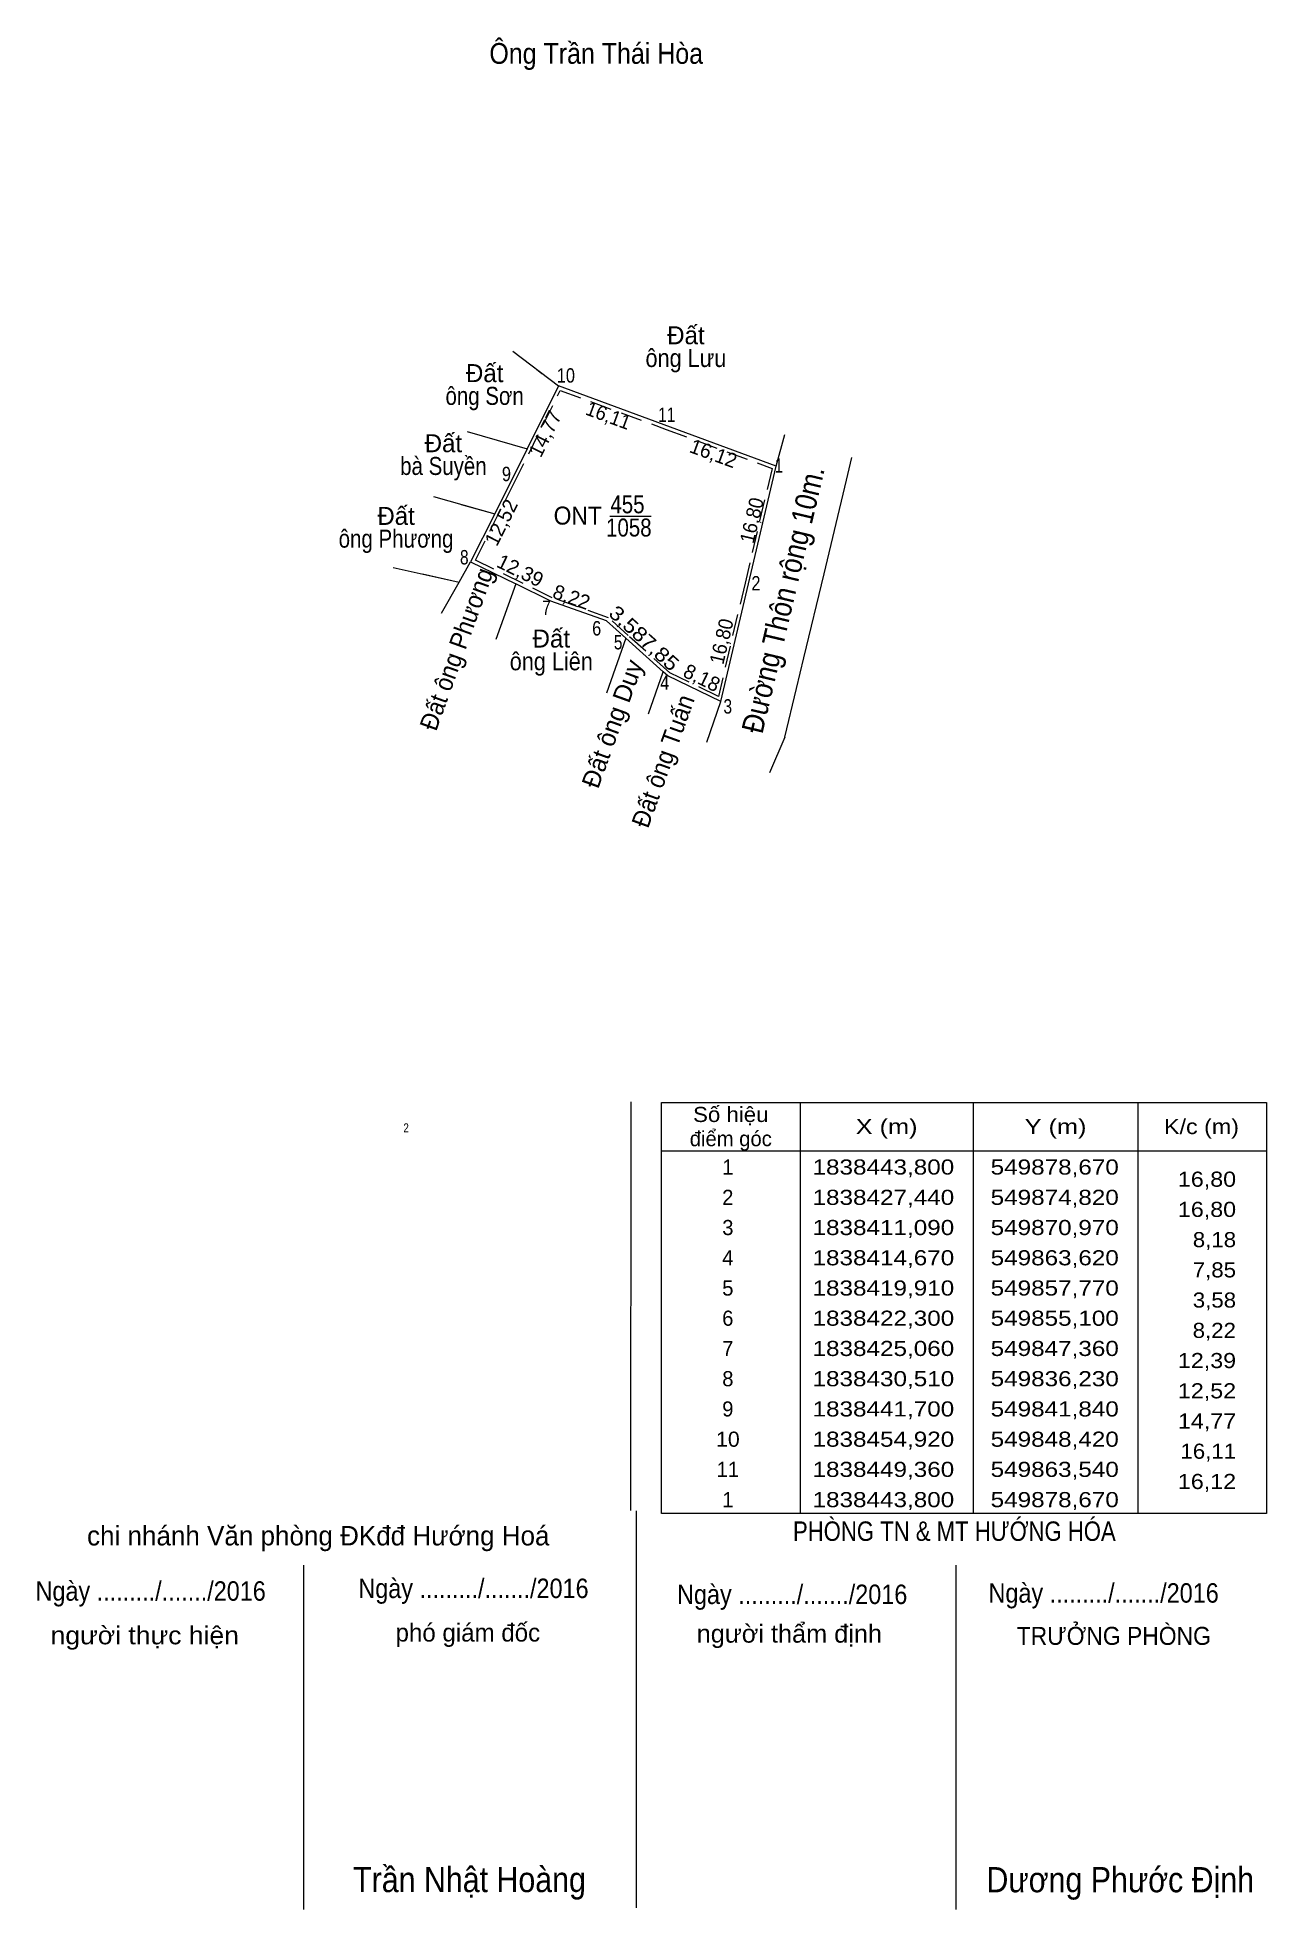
# Model space of a CAD drawing. Header units: metres. Extents: x 546805 to 549947, y 1838243 to 1838537.
# Drawn here: x 547732.8 to 547903.5, y 1838245.2 to 1838505.2 of the extents above; entities that cross this region are included whole.
import ezdxf
from ezdxf.enums import TextEntityAlignment as Align

# ---------------------------------------------------------------- set-up
doc = ezdxf.new("R2010")
doc.units = ezdxf.units.M
doc.linetypes.add('DOTTED', pattern=[1.5, 0.3, -1.2])
doc.linetypes.add('MEDIUM_DASHED', pattern=[4.5, 3, -1.5])
for name, color, linetype, lineweight in [('1', 7, 'DOTTED', 13), ('10', 7, 'Continuous', 13), ('18', 7, 'Continuous', 13), ('21', 7, 'Continuous', 13), ('23', 7, 'Continuous', 13), ('44', 7, 'Continuous', 13), ('63', 7, 'Continuous', 13)]:
    doc.layers.add(name, color=color, linetype=linetype, lineweight=lineweight)
doc.layers.add('34', color=7, linetype='Continuous')

msp = doc.modelspace()

# ---------------------------------------------------------------- texts
at = {"layer": '1'}
for s, height, width, p in [('455', 2.5, 0.85, (547814.76, 1838439.11)), ('ONT', 2.5, 0.95, (547807.86, 1838437.54)), ('1058', 2.5, 0.85, (547814.95, 1838435.88)), ('2', 1.25, 0.8, (547784.035, 1838353.16))]:
    msp.add_text(s, height=height, dxfattribs=dict(at, width=width)).set_placement(p, align=Align.CENTER)
at = {"layer": '21'}
for s, height, p in [('chi nhánh Văn phòng ĐKđđ Hướng Hoá', 2.7, (547771.83, 1838295.8)), ('phó giám đốc', 2.5, (547792.6, 1838282.45))]:
    msp.add_text(s, height=height, dxfattribs=at).set_placement(p, align=Align.CENTER)
for s, height, width, p in [('PHÒNG TN & MT HƯỚNG HÓA', 2.7, 0.85, (547860.145, 1838296.43)), ('Ngày ........./......./2016', 2.7, 0.9, (547748.56, 1838288.12)), ('Ngày ........./......./2016', 2.7, 0.9, (547793.38, 1838288.49)), ('Ngày ........./......./2016', 2.7, 0.9, (547837.63, 1838287.66)), ('Ngày ........./......./2016', 2.7, 0.9, (547880.87, 1838287.85)), ('người thực hiện', 2.5, 1.1, (547747.74, 1838282.07)), ('người thẩm định', 2.5, 1.05, (547837.235, 1838282.3)), ('TRƯỞNG PHÒNG', 2.5, 0.95, (547882.28, 1838281.99)), ('Trần Nhật Hoàng', 3.5, 0.9, (547792.83, 1838247.66)), ('Dương Phước Định', 3.5, 0.9, (547883.18, 1838247.64))]:
    msp.add_text(s, height=height, dxfattribs=dict(at, width=width)).set_placement(p, align=Align.CENTER)
at = {"layer": '34', "width": 0.9}
msp.add_text('Ông Trần Thái Hòa', height=2.88, dxfattribs=at).set_placement((547795.59, 1838501.52))
at = {"layer": '63'}
for s, height, p in [('Đất', 2.5, (547822.875, 1838462.58)), ('Đất', 2.5, (547794.935, 1838457.32)), ('Đất', 2.5, (547789.205, 1838447.59)), ('Đất', 2.5, (547782.635, 1838437.5)), ('Đất', 2.5, (547804.185, 1838420.47)), ('điểm góc', 2.099, (547829.105, 1838351.23)), (' 1', 2.099, (547828.31, 1838347.29)), (' 2', 2.099, (547828.3, 1838343.08)), (' 3', 2.099, (547828.31, 1838338.89)), (' 4', 2.099, (547828.3, 1838334.69)), (' 5', 2.099, (547828.305, 1838330.49)), (' 6', 2.099, (547828.3, 1838326.3)), (' 7', 2.099, (547828.31, 1838322.1)), (' 8', 2.099, (547828.31, 1838317.9)), (' 9', 2.099, (547828.305, 1838313.7)), (' 11', 2.099, (547828.305, 1838305.31)), (' 1', 2.099, (547828.31, 1838301.11))]:
    msp.add_text(s, height=height, dxfattribs=at).set_placement(p, align=Align.CENTER)
for s, height, width, p in [('ông Lưu', 2.5, 0.9, (547822.87, 1838459.42)), ('ông Sơn', 2.5, 0.85, (547794.93, 1838454.16)), ('bà Suyền', 2.5, 0.85, (547789.205, 1838444.43)), ('ông Phương', 2.5, 0.85, (547782.63, 1838434.34)), ('ông Liên', 2.5, 0.9, (547804.185, 1838417.31)), ('Số hiệu', 2.099, 1.1, (547829.105, 1838354.59)), ('X (m)', 2.099, 1.25, (547850.74, 1838352.91)), ('Y (m)', 2.099, 1.25, (547874.195, 1838352.91)), ('K/c (m)', 2.099, 1.15, (547894.46, 1838352.91)), ('1838443,800', 2.099, 1.2, (547850.29, 1838347.29)), ('549878,670', 2.099, 1.2, (547874.08, 1838347.29)), ('1838427,440', 2.099, 1.2, (547850.29, 1838343.08)), ('549874,820', 2.099, 1.2, (547874.08, 1838343.08)), ('1838411,090', 2.099, 1.2, (547850.29, 1838338.89)), ('549870,970', 2.099, 1.2, (547874.08, 1838338.89)), ('1838414,670', 2.099, 1.2, (547850.29, 1838334.69)), ('549863,620', 2.099, 1.2, (547874.08, 1838334.69)), ('1838419,910', 2.099, 1.2, (547850.29, 1838330.49)), ('549857,770', 2.099, 1.2, (547874.08, 1838330.49)), ('1838422,300', 2.099, 1.2, (547850.29, 1838326.3)), ('549855,100', 2.099, 1.2, (547874.08, 1838326.3)), ('1838425,060', 2.099, 1.2, (547850.29, 1838322.1)), ('549847,360', 2.099, 1.2, (547874.08, 1838322.1)), ('1838430,510', 2.099, 1.2, (547850.29, 1838317.9)), ('549836,230', 2.099, 1.2, (547874.08, 1838317.9)), ('1838441,700', 2.099, 1.2, (547850.29, 1838313.7)), ('549841,840', 2.099, 1.2, (547874.08, 1838313.7)), (' 10', 2.099, 1.05, (547828.295, 1838309.5)), ('1838454,920', 2.099, 1.2, (547850.29, 1838309.5)), ('549848,420', 2.099, 1.2, (547874.08, 1838309.5)), ('1838449,360', 2.099, 1.2, (547850.29, 1838305.31)), ('549863,540', 2.099, 1.2, (547874.08, 1838305.31)), ('1838443,800', 2.099, 1.2, (547850.29, 1838301.11)), ('549878,670', 2.099, 1.2, (547874.08, 1838301.11))]:
    msp.add_text(s, height=height, dxfattribs=dict(at, width=width)).set_placement(p, align=Align.CENTER)
for s, height, width, p in [(' 10', 2, 0.85, (547807.47, 1838457.25)), (' 11', 2, 0.8, (547821.4, 1838451.79)), (' 9', 2, 0.85, (547798.59, 1838443.57)), (' 1', 2, 0.75, (547836.34, 1838444.75)), (' 8', 2, 0.8, (547792.7, 1838432.01)), (' 2', 2, 0.85, (547833.23, 1838428.39)), (' 7', 2, 0.8, (547804.11, 1838424.99)), (' 6', 2, 0.85, (547811.12, 1838422.14)), (' 5', 2, 0.8, (547814.06, 1838420.21)), (' 4', 2, 0.85, (547820.56, 1838414.6)), (' 3', 2, 0.8, (547829.28, 1838411.3)), ('16,80', 2.1, 1.15, (547899.26, 1838345.6)), ('16,80', 2.099, 1.15, (547899.26, 1838341.41)), ('8,18', 2.099, 1.1, (547899.26, 1838337.21)), ('7,85', 2.099, 1.1, (547899.25, 1838333.01)), ('3,58', 2.099, 1.1, (547899.26, 1838328.82)), ('8,22', 2.099, 1.1, (547899.24, 1838324.61)), ('12,39', 2.099, 1.15, (547899.26, 1838320.42)), ('12,52', 2.099, 1.15, (547899.26, 1838316.22)), ('14,77', 2.099, 1.15, (547899.27, 1838312.02)), ('16,11', 2.099, 1.1, (547899.26, 1838307.83)), ('16,12', 2.099, 1.15, (547899.26, 1838303.63))]:
    msp.add_text(s, height=height, dxfattribs=dict(at, width=width)).set_placement(p, align=Align.RIGHT)
for s, height, rotation, p in [('14,77', 2, 63.539, (547804.22, 1838449.714)), ('16,12', 2, 339.823, (547826.355, 1838446.484)), ('12,52', 2, 63.374, (547798.123, 1838437.397)), ('12,39', 2, 333.911, (547799.445, 1838430.264)), ('8,22', 2, 340.374, (547806.659, 1838426.537)), ('Đất ông Duy', 2.5, 70.172, (547813.835, 1838409.466)), ('8,18', 2, 334.03, (547824.657, 1838415.368))]:
    msp.add_text(s, height=height, rotation=rotation, dxfattribs=at).set_placement(p, align=Align.CENTER)
for s, height, rotation, width, p in [('16,11', 2, 339.81, 0.95, (547811.78, 1838451.758)), ('Đường Thôn rộng 10m.', 3, 76.754, 0.9, (547837.827, 1838426.801)), ('16,80', 2, 76.758, 0.95, (547832.999, 1838437.906)), ('Đất ông Phương', 2.5, 70.172, 0.95, (547792.2, 1838419.846)), ('3,58', 2, 318.167, 1.15, (547814.228, 1838423.015)), ('7,85', 2, 318.148, 1.15, (547818.583, 1838419.028)), ('16,80', 2, 76.75, 0.95, (547828.79, 1838421.096)), ('Đất ông Tuấn', 2.5, 70.172, 0.95, (547820.878, 1838404.291))]:
    msp.add_text(s, height=height, rotation=rotation, dxfattribs=dict(at, width=width)).set_placement(p, align=Align.CENTER)

# ---------------------------------------------------------------- linework, layer by layer
at = {"layer": '1', "linetype": 'MEDIUM_DASHED'}
msp.add_lwpolyline([(547834.83, 1838445.35), (547831.08, 1838429.42), (547827.38, 1838413.68), (547820.65, 1838416.96), (547814.85, 1838422.15), (547812.11, 1838424.61), (547804.3, 1838427.39), (547793.65, 1838432.61), (547799.04, 1838443.35), (547805.42, 1838456.17), (547820.12, 1838450.76)], close=True, dxfattribs=at)
at = {"layer": '10'}
for p, q in [((547798.83, 1838461.62), (547805.17, 1838456.79)), ((547802.17, 1838459.08), (547802.87, 1838458.54)), ((547835.42, 1838445.67), (547805.17, 1838456.79)), ((547792.51, 1838450.48), (547800.85, 1838448.08)), ((547787.85, 1838441.42), (547796.33, 1838439.05)), ((547791.68, 1838440.35), (547796.33, 1838439.05)), ((547791.68, 1838440.35), (547796.33, 1838439.05)), ((547782.25, 1838431.59), (547791.38, 1838429.55)), ((547786.28, 1838430.69), (547791.38, 1838429.55)), ((547786.28, 1838430.69), (547791.38, 1838429.55)), ((547791.38, 1838429.55), (547792.98, 1838432.38))]:
    msp.add_line(p, q, dxfattribs=at)
for points in [[(547805.17, 1838456.79), (547800.85, 1838448.08), (547796.33, 1838439.05), (547792.98, 1838432.38)], [(547800.85, 1838448.08), (547796.33, 1838439.05), (547792.98, 1838432.38)], [(547800.85, 1838448.08), (547796.33, 1838439.05), (547792.98, 1838432.38)]]:
    msp.add_lwpolyline(points, dxfattribs=at)
at = {"layer": '18'}
for p, q in [((547845.17, 1838443.73), (547845.91, 1838446.84)), ((547842.06, 1838430.7), (547845.17, 1838443.73)), ((547791.38, 1838429.55), (547792.98, 1838432.38)), ((547791.38, 1838429.55), (547792.98, 1838432.38)), ((547839.26, 1838419.03), (547842.06, 1838430.7)), ((547788.95, 1838425.26), (547791.38, 1838429.55)), ((547814.52, 1838421.78), (547811.85, 1838424.17)), ((547814.52, 1838421.78), (547811.84, 1838414.12)), ((547814.52, 1838421.78), (547819.73, 1838417.11)), ((547817.69, 1838411.27), (547819.73, 1838417.11)), ((547820.37, 1838416.54), (547819.73, 1838417.11)), ((547838.24, 1838414.76), (547839.26, 1838419.03)), ((547827.72, 1838412.96), (547820.37, 1838416.54)), ((547836.63, 1838408.02), (547838.24, 1838414.76)), ((547825.79, 1838407.32), (547827.72, 1838412.96))]:
    msp.add_line(p, q, dxfattribs=at)
for points in [[(547827.72, 1838412.96), (547835.42, 1838445.67), (547836.62, 1838450.04)], [(547792.98, 1838432.38), (547799.27, 1838429.3), (547796.49, 1838421.59)], [(547811.85, 1838424.17), (547804.11, 1838426.93), (547799.27, 1838429.3)]]:
    msp.add_lwpolyline(points, dxfattribs=at)
at = {"layer": '21'}
for p, q in [((547815.99, 1838300.59), (547815.99, 1838245.48)), ((547769.78, 1838293.04), (547769.78, 1838245.24)), ((547860.34, 1838293.04), (547860.34, 1838245.24))]:
    msp.add_line(p, q, dxfattribs=at)
at = {"layer": '23'}
msp.add_line((547836.63, 1838408.02), (547834.49, 1838403.09), dxfattribs=at)
at = {"layer": '44'}
msp.add_line((547815.21, 1838357.38), (547815.19, 1838300.64), dxfattribs=at)
at = {"layer": '63'}
for p, q in [((547812.31, 1838438.69), (547818.04, 1838438.69)), ((547838.73, 1838357.31), (547838.73, 1838300.23)), ((547862.75, 1838357.31), (547862.75, 1838300.23)), ((547885.64, 1838357.31), (547885.64, 1838300.23)), ((547819.5, 1838350.6), (547903.49, 1838350.6))]:
    msp.add_line(p, q, dxfattribs=at)
msp.add_lwpolyline([(547819.5, 1838357.31), (547903.49, 1838357.31), (547903.49, 1838300.23), (547819.5, 1838300.23)], close=True, dxfattribs=at)

msp.set_redraw_order([(e.dxf.handle, doc.entitydb.next_handle()) for e in msp.query("TEXT MTEXT ATTDEF DIMENSION ARC_DIMENSION")])  # texts and dimensions are drawn at this point

doc.saveas('drawing.dxf')
